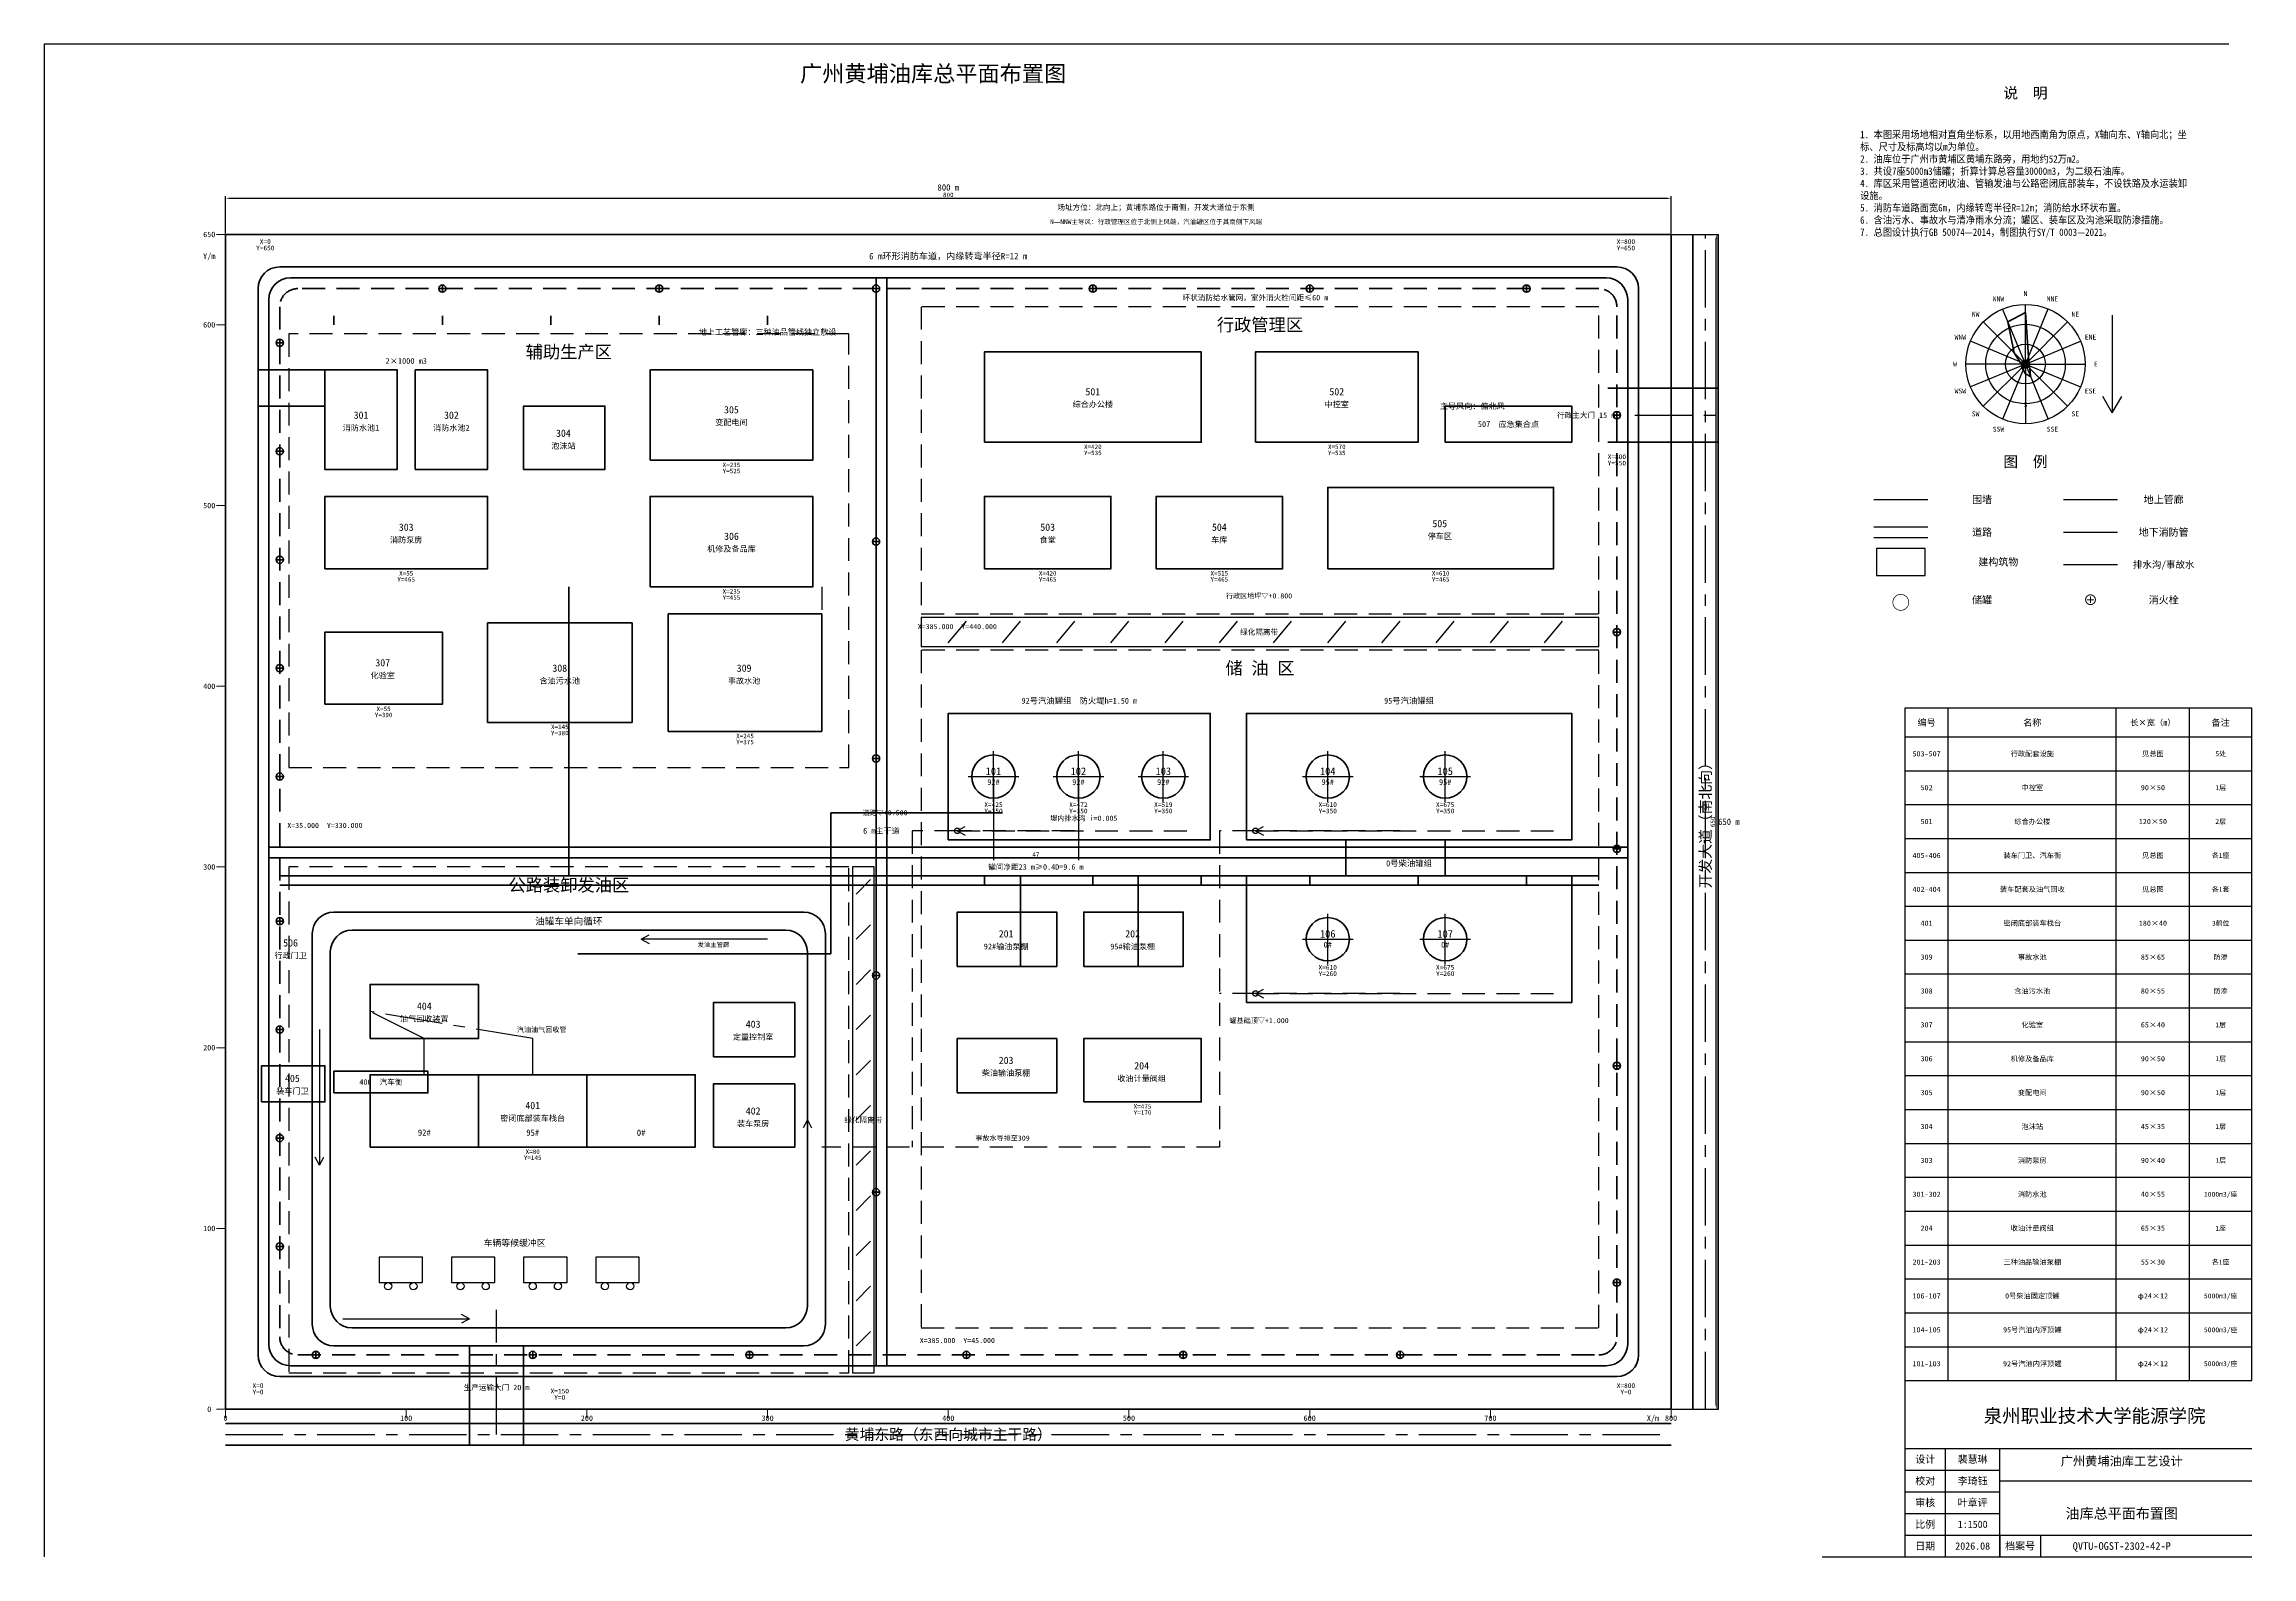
# Model space of a CAD drawing. Header units: millimetres. Extents: x -100 to 1121, y -82 to 755.
import ezdxf
from ezdxf.enums import TextEntityAlignment as Align

# ---------------------------------------------------------------- set-up
doc = ezdxf.new("R2010")
doc.units = ezdxf.units.MM
doc.linetypes.add('CENTER', pattern=[50.8, 31.75, -6.35, 6.35, -6.35])
doc.linetypes.add('DASHED', pattern=[19.05, 12.7, -6.35])
for name, color, linetype, lineweight in [('01-用地红线', 7, 'Continuous', 70), ('02-围墙', 7, 'Continuous', 50), ('03-道路', 7, 'Continuous', 35), ('04-防火堤', 7, 'Continuous', 50), ('05-储罐', 7, 'Continuous', 50), ('06-建构筑物', 7, 'Continuous', 35), ('07-工艺管廊', 7, 'Continuous', 35), ('08-消防管网', 7, 'DASHED', 35), ('09-排水沟', 7, 'DASHED', 25), ('10-文字', 7, 'Continuous', 25), ('11-尺寸', 7, 'Continuous', 25), ('12-箭头', 7, 'Continuous', 25), ('12-风向图', 7, 'Continuous', 25), ('13-中心线', 7, 'CENTER', 25), ('14-分区界线', 7, 'DASHED', 25), ('15-消防设施', 7, 'Continuous', 35), ('16-绿化', 7, 'Continuous', 25), ('17-车辆', 7, 'Continuous', 25), ('18-油气管', 7, 'CENTER', 25), ('20-坐标标注', 7, 'Continuous', 18)]:
    doc.layers.add(name, color=color, linetype=linetype, lineweight=lineweight)
doc.styles.add('QVTU-宋体', font='', dxfattribs={"width": 0.9})
doc.styles.add('QVTU-黑体', font='simhei.ttf', dxfattribs={"width": 0.95})
doc.styles.get("Standard").update_dxf_attribs({"font": ''})
doc.styles.get('QVTU-宋体').set_extended_font_data('SimSun')
doc.styles.get('Standard').set_extended_font_data('SimSun')
doc.dimstyles.new('ISO-25', dxfattribs={"dimtxt": 2.5, "dimasz": 2.5, "dimexe": 1.25, "dimexo": 0.625, "dimtad": 1, "dimtxsty": 'Standard', "dimcen": 2.5, "dimadec": 0, "dimazin": 0, "dimtfac": 1, "dimtmove": 0, "dimatfit": 3, "dimfxl": 1, "dimarcsym": 0})

# ---------------------------------------------------------------- blocks, each defined once
blk = doc.blocks.new('*D1')
at = {"layer": '11-尺寸', "color": 0, "lineweight": -2, "transparency": 16777216}
for p, q in [((0, 650.6), (0, 671.2)), ((2.5, 670), (797.5, 670)), ((800, 650.6), (800, 671.2))]:
    blk.add_line(p, q, dxfattribs=at)
at = {"layer": '11-尺寸', "color": 0, "transparency": 16777216}
for points in [[(2.5, 670.4), (2.5, 669.6), (0, 670)], [(797.5, 670.4), (797.5, 669.6), (800, 670)]]:
    blk.add_solid(points, dxfattribs=at)
at = {"layer": 'Defpoints', "color": 0, "transparency": 16777216}
for p in [(800, 670), (0, 650), (800, 650)]:
    blk.add_point(p, dxfattribs=at)
at = {"layer": '11-尺寸', "color": 0, "transparency": 16777216, "insert": (400, 671.9), "char_height": 2.5, "attachment_point": 5}
blk.add_mtext('800', dxfattribs=at)
blk = doc.blocks.new('*D2')
at = {"layer": '11-尺寸', "color": 0, "lineweight": -2, "transparency": 16777216}
for p, q in [((800.6, 650), (826.2, 650)), ((825, 2.5), (825, 647.5)), ((800.6, 0), (826.2, 0))]:
    blk.add_line(p, q, dxfattribs=at)
at = {"layer": '11-尺寸', "color": 0, "transparency": 16777216}
for points in [[(824.6, 647.5), (825.4, 647.5), (825, 650)], [(824.6, 2.5), (825.4, 2.5), (825, 0)]]:
    blk.add_solid(points, dxfattribs=at)
at = {"layer": 'Defpoints', "color": 0, "transparency": 16777216}
for p in [(800, 650), (825, 650), (800, 0)]:
    blk.add_point(p, dxfattribs=at)
at = {"layer": '11-尺寸', "color": 0, "transparency": 16777216, "insert": (823.1, 325), "char_height": 2.5, "attachment_point": 5, "rotation": 90}
blk.add_mtext('650', dxfattribs=at)
blk = doc.blocks.new('*D3')
at = {"layer": '11-尺寸', "color": 0, "lineweight": -2, "transparency": 16777216}
for p, q in [((425, 349.4), (425, 303.8)), ((472, 349.4), (472, 303.8)), ((427.5, 305), (469.5, 305))]:
    blk.add_line(p, q, dxfattribs=at)
at = {"layer": '11-尺寸', "color": 0, "transparency": 16777216}
for points in [[(427.5, 305.4), (427.5, 304.6), (425, 305)], [(469.5, 305.4), (469.5, 304.6), (472, 305)]]:
    blk.add_solid(points, dxfattribs=at)
at = {"layer": 'Defpoints', "color": 0, "transparency": 16777216}
for p in [(425, 350), (472, 350), (472, 305)]:
    blk.add_point(p, dxfattribs=at)
at = {"layer": '11-尺寸', "color": 0, "transparency": 16777216, "insert": (448.5, 306.9), "char_height": 2.5, "attachment_point": 5}
blk.add_mtext('47', dxfattribs=at)

msp = doc.modelspace()

# ---------------------------------------------------------------- linework, layer by layer
at = {"layer": '01-用地红线'}
msp.add_lwpolyline([(0, 0), (800, 0), (800, 650), (0, 650)], close=True, dxfattribs=at)
at = {"layer": '02-围墙'}
for p, q in [((800, 650), (0, 650)), ((0, 650), (0, 565)), ((800, 0), (800, 650)), ((0, 550), (0, 495)), ((0, 475), (0, 0)), ((0, 0), (800, 0))]:
    msp.add_line(p, q, dxfattribs=at)
at = {"layer": '03-道路'}
for p, q in [((812, 0), (812, 650)), ((826, 0), (826, 650)), ((360, 24), (360, 626)), ((366, 24), (366, 626)), ((765, 565), (826, 565)), ((765, 535), (826, 535)), ((24, 311), (776, 311)), ((24, 305), (776, 305)), ((135, -20), (135, 35)), ((165, -20), (165, 35)), ((0, -8), (800, -8)), ((0, -20), (800, -20))]:
    msp.add_line(p, q, dxfattribs=at)
for points in [[(18, 30, 0.41421356), (30, 18), (770, 18, 0.41421356), (782, 30), (782, 620, 0.41421356), (770, 632), (30, 632, 0.41421356), (18, 620)], [(24, 36, 0.41421356), (36, 24), (764, 24, 0.41421356), (776, 36), (776, 614, 0.41421356), (764, 626), (36, 626, 0.41421356), (24, 614)], [(48, 47, 0.41421356), (60, 35), (320, 35, 0.41421356), (332, 47), (332, 263, 0.41421356), (320, 275), (60, 275, 0.41421356), (48, 263)], [(58, 57, 0.41421356), (70, 45), (310, 45, 0.41421356), (322, 57), (322, 253, 0.41421356), (310, 265), (70, 265, 0.41421356), (58, 253)]]:
    msp.add_lwpolyline(points, format="xyb", close=True, dxfattribs=at)
at = {"layer": '04-防火堤'}
for points in [[(400, 315), (545, 315), (545, 385), (400, 385)], [(565, 315), (745, 315), (745, 385), (565, 385)], [(565, 225), (745, 225), (745, 295), (565, 295)]]:
    msp.add_lwpolyline(points, close=True, dxfattribs=at)
at = {"layer": '05-储罐'}
for centre in [(425, 350), (472, 350), (519, 350), (610, 350), (675, 350), (610, 260), (675, 260)]:
    msp.add_circle(centre, 12, dxfattribs=at)
at = {"layer": '06-建构筑物'}
for p, q in [((140, 145), (140, 185)), ((200, 145), (200, 185))]:
    msp.add_line(p, q, dxfattribs=at)
for points in [[(18, 555), (55, 555), (55, 575), (18, 575)], [(55, 520), (95, 520), (95, 575), (55, 575)], [(105, 520), (145, 520), (145, 575), (105, 575)], [(235, 525), (325, 525), (325, 575), (235, 575)], [(420, 535), (540, 535), (540, 585), (420, 585)], [(570, 535), (660, 535), (660, 585), (570, 585)], [(165, 520), (210, 520), (210, 555), (165, 555)], [(675, 535), (745, 535), (745, 555), (675, 555)], [(55, 465), (145, 465), (145, 505), (55, 505)], [(235, 455), (325, 455), (325, 505), (235, 505)], [(420, 465), (490, 465), (490, 505), (420, 505)], [(515, 465), (585, 465), (585, 505), (515, 505)], [(610, 465), (735, 465), (735, 510), (610, 510)], [(245, 375), (330, 375), (330, 440), (245, 440)], [(55, 390), (120, 390), (120, 430), (55, 430)], [(145, 380), (225, 380), (225, 435), (145, 435)], [(405, 245), (460, 245), (460, 275), (405, 275)], [(475, 245), (530, 245), (530, 275), (475, 275)], [(80, 205), (140, 205), (140, 235), (80, 235)], [(270, 195), (315, 195), (315, 225), (270, 225)], [(405, 175), (460, 175), (460, 205), (405, 205)], [(475, 170), (540, 170), (540, 205), (475, 205)], [(20, 170), (55, 170), (55, 190), (20, 190)], [(60, 175), (112, 175), (112, 187), (60, 187)], [(80, 145), (260, 145), (260, 185), (80, 185)], [(270, 145), (315, 145), (315, 180), (270, 180)]]:
    msp.add_lwpolyline(points, close=True, dxfattribs=at)
at = {"layer": '07-工艺管廊'}
for p, q in [((60, 600), (60, 605)), ((120, 600), (120, 605)), ((180, 600), (180, 605)), ((240, 600), (240, 605)), ((300, 600), (300, 605)), ((190, 295), (190, 455)), ((335, 252), (335, 330)), ((335, 330), (430, 330)), ((620, 295), (620, 315)), ((675, 295), (675, 315)), ((30, 295), (760, 295)), ((420, 290), (420, 295)), ((440, 295), (440, 245)), ((480, 290), (480, 295)), ((505, 295), (505, 245)), ((540, 290), (540, 295)), ((600, 290), (600, 295)), ((660, 290), (660, 295)), ((720, 290), (720, 295)), ((30, 290), (760, 290)), ((195, 252), (335, 252))]:
    msp.add_line(p, q, dxfattribs=at)
at = {"layer": '08-消防管网'}
for p, q in [((360, 40), (360, 610)), ((40, 305), (760, 305))]:
    msp.add_line(p, q, dxfattribs=at)
msp.add_lwpolyline([(30, 40, 0.41421356), (40, 30), (760, 30, 0.41421356), (770, 40), (770, 610, 0.41421356), (760, 620), (40, 620, 0.41421356), (30, 610)], format="xyb", close=True, dxfattribs=at)
at = {"layer": '09-排水沟'}
for p, q in [((330, 455), (330, 405)), ((405, 320), (380, 320)), ((380, 320), (380, 145)), ((405, 320), (409.408, 322.36)), ((405, 320), (535, 320)), ((470, 320), (405, 320)), ((405, 320), (409.408, 317.64)), ((570, 320), (550, 320)), ((550, 320), (550, 145)), ((570, 320), (574.408, 322.36)), ((570, 320), (735, 320)), ((650, 320), (570, 320)), ((570, 320), (574.408, 317.64)), ((570, 230), (574.408, 232.36)), ((570, 230), (550, 230)), ((570, 230), (735, 230)), ((650, 230), (570, 230)), ((570, 230), (574.408, 227.64)), ((550, 145), (330, 145))]:
    msp.add_line(p, q, dxfattribs=at)
for centre in [(405, 320), (570, 320), (570, 230)]:
    msp.add_circle(centre, 1.5, dxfattribs=at)
at = {"layer": '10-文字'}
for p, q in [((-100.372, 755.276), (-100.372, -81.724)), ((1108.628, 755.276), (-100.372, 755.276)), ((912.128, 503.276), (942.128, 503.276)), ((1017.128, 503.276), (1047.128, 503.276)), ((912.128, 488.276), (942.128, 488.276)), ((912.128, 482.276), (942.128, 482.276)), ((1017.128, 485.276), (1047.128, 485.276)), ((1017.128, 467.276), (1047.128, 467.276)), ((929.416, 387.776), (929.416, 15.776)), ((1121.416, 387.776), (929.416, 387.776)), ((953.416, 15.776), (953.416, 387.776)), ((1046.416, 15.776), (1046.416, 387.776)), ((1086.916, 15.776), (1086.916, 387.776)), ((1121.416, 15.776), (1121.416, 387.776)), ((929.416, 353.276), (1121.416, 353.276)), ((929.416, 334.526), (1121.416, 334.526)), ((929.416, 315.776), (1121.416, 315.776)), ((929.416, 297.026), (1121.416, 297.026)), ((929.416, 278.276), (1121.416, 278.276)), ((929.416, 259.526), (1121.416, 259.526)), ((929.416, 240.776), (1121.416, 240.776)), ((929.416, 222.026), (1121.416, 222.026)), ((929.416, 203.276), (1121.416, 203.276)), ((929.416, 184.526), (1121.416, 184.526)), ((929.416, 165.776), (1121.416, 165.776)), ((929.416, 147.026), (1121.416, 147.026)), ((929.416, 128.276), (1121.416, 128.276)), ((929.416, 109.526), (1121.416, 109.526)), ((929.416, 90.776), (1121.416, 90.776)), ((929.416, 72.026), (1121.416, 72.026)), ((929.416, 53.276), (1121.416, 53.276)), ((929.416, 34.526), (1121.416, 34.526)), ((929.416, 15.776), (929.416, -81.724)), ((929.416, 15.776), (1121.416, 15.776)), ((929.416, -21.724), (1121.416, -21.724)), ((951.916, -81.724), (951.916, -21.724)), ((981.916, -81.724), (981.916, -21.724)), ((929.416, -33.724), (981.916, -33.724)), ((929.416, -45.724), (981.916, -45.724)), ((981.916, -39.724), (1121.416, -39.724)), ((929.416, -57.724), (981.916, -57.724)), ((929.416, -69.724), (1121.416, -69.724)), ((929.416, -81.724), (1121.416, -81.724))]:
    msp.add_line(p, q, dxfattribs=at)
at = {"layer": '10-文字', "lineweight": 25}
msp.add_line((929.416, 372.026), (1121.416, 372.026), dxfattribs=at)
at = {"layer": '10-文字'}
msp.add_lwpolyline([(913.628, 461.276), (940.628, 461.276), (940.628, 476.276), (913.628, 476.276)], close=True, dxfattribs=at)
at = {"layer": '12-箭头'}
for p, q in [((230, 260), (234.408, 262.36)), ((300, 260), (230, 260)), ((230, 260), (234.408, 257.64)), ((52, 210), (52, 135)), ((322, 160), (319.64, 155.592)), ((322, 90), (322, 160)), ((322, 160), (324.36, 155.592)), ((52, 135), (49.64, 139.408)), ((52, 135), (54.36, 139.408)), ((65, 50), (135, 50)), ((135, 50), (130.592, 52.36)), ((135, 50), (130.592, 47.64))]:
    msp.add_line(p, q, dxfattribs=at)
at = {"layer": '12-风向图'}
for p, q in [((996.128, 578.276), (996.128, 611.276)), ((996.128, 578.276), (972.794, 601.61)), ((996.128, 578.276), (983.5, 608.764)), ((996.128, 578.276), (1008.757, 608.764)), ((996.128, 578.276), (1019.463, 601.61)), ((1044.128, 605.276), (1044.128, 551.276)), ((996.128, 578.276), (965.64, 590.904)), ((996.128, 578.276), (1026.617, 590.904)), ((996.128, 578.276), (963.128, 578.276)), ((996.128, 578.276), (965.64, 565.647)), ((996.128, 578.276), (972.794, 554.941)), ((996.128, 578.276), (983.5, 547.788)), ((996.128, 578.276), (996.128, 545.276)), ((996.128, 578.276), (1008.757, 547.788)), ((996.128, 578.276), (1019.463, 554.941)), ((996.128, 578.276), (1026.617, 565.647)), ((996.128, 578.276), (1029.128, 578.276)), ((1044.128, 551.276), (1038.878, 560.276)), ((1044.128, 551.276), (1049.378, 560.276)), ((981.916, -69.724), (981.916, -81.724)), ((1004.416, -69.724), (1004.416, -81.724)), ((883.628, -81.724), (1121.416, -81.724))]:
    msp.add_line(p, q, dxfattribs=at)
at = {"layer": '12-风向图', "lineweight": 50}
for p, q in [((986.447, 601.65), (996.128, 606.876)), ((989.906, 584.498), (986.447, 601.65)), ((996.128, 606.876), (997.812, 582.341)), ((993.08, 579.539), (989.906, 584.498)), ((993.928, 578.276), (993.08, 579.539)), ((994.096, 577.434), (993.928, 578.276)), ((994.184, 576.331), (994.096, 577.434)), ((994.866, 575.227), (994.184, 576.331)), ((996.128, 572.776), (994.866, 575.227)), ((997.812, 582.341), (998.073, 580.22)), ((998.073, 580.22), (998.161, 579.118)), ((998.161, 579.118), (998.328, 578.276)), ((998.328, 578.276), (998.161, 577.434)), ((998.161, 577.434), (998.462, 575.942)), ((998.462, 575.942), (998.949, 571.467)), ((998.949, 571.467), (996.128, 572.776))]:
    msp.add_line(p, q, dxfattribs=at)
at = {"layer": '12-风向图'}
for radius in [33, 22, 11, 2.25]:
    msp.add_circle((996.128, 578.276), radius, dxfattribs=at)
at = {"layer": '13-中心线'}
for p, q in [((819, 0), (819, 650)), ((780, 550), (826, 550)), ((425, 336), (425, 364)), ((472, 336), (472, 364)), ((519, 336), (519, 364)), ((610, 336), (610, 364)), ((675, 336), (675, 364)), ((411, 350), (439, 350)), ((458, 350), (486, 350)), ((505, 350), (533, 350)), ((596, 350), (624, 350)), ((661, 350), (689, 350)), ((610, 246), (610, 274)), ((675, 246), (675, 274)), ((596, 260), (624, 260)), ((661, 260), (689, 260)), ((150, -14), (150, 55)), ((0, -14), (800, -14))]:
    msp.add_line(p, q, dxfattribs=at)
at = {"layer": '14-分区界线'}
for points in [[(385, 440), (760, 440), (760, 610), (385, 610)], [(35, 355), (345, 355), (345, 595), (35, 595)], [(385, 45), (760, 45), (760, 420), (385, 420)], [(35, 20), (345, 20), (345, 300), (35, 300)]]:
    msp.add_lwpolyline(points, close=True, dxfattribs=at)
at = {"layer": '15-消防设施'}
for p, q in [((118, 620), (122, 620)), ((120, 618), (120, 622)), ((238, 620), (242, 620)), ((240, 618), (240, 622)), ((358, 620), (362, 620)), ((360, 618), (360, 622)), ((478, 620), (482, 620)), ((480, 618), (480, 622)), ((598, 620), (602, 620)), ((600, 618), (600, 622)), ((718, 620), (722, 620)), ((720, 618), (720, 622)), ((28, 590), (32, 590)), ((30, 588), (30, 592)), ((768, 550), (772, 550)), ((770, 548), (770, 552)), ((28, 530), (32, 530)), ((30, 528), (30, 532)), ((358, 480), (362, 480)), ((360, 478), (360, 482)), ((28, 470), (32, 470)), ((30, 468), (30, 472)), ((768, 430), (772, 430)), ((770, 428), (770, 432)), ((28, 410), (32, 410)), ((30, 408), (30, 412)), ((358, 360), (362, 360)), ((360, 358), (360, 362)), ((28, 350), (32, 350)), ((30, 348), (30, 352)), ((768, 310), (772, 310)), ((770, 308), (770, 312)), ((28, 270), (32, 270)), ((30, 268), (30, 272)), ((358, 240), (362, 240)), ((360, 238), (360, 242)), ((28, 210), (32, 210)), ((30, 208), (30, 212)), ((768, 190), (772, 190)), ((770, 188), (770, 192)), ((28, 150), (32, 150)), ((30, 148), (30, 152)), ((358, 120), (362, 120)), ((360, 118), (360, 122)), ((28, 90), (32, 90)), ((30, 88), (30, 92)), ((768, 70), (772, 70)), ((770, 68), (770, 72)), ((48, 30), (52, 30)), ((50, 28), (50, 32)), ((168, 30), (172, 30)), ((170, 28), (170, 32)), ((288, 30), (292, 30)), ((290, 28), (290, 32)), ((408, 30), (412, 30)), ((410, 28), (410, 32)), ((528, 30), (532, 30)), ((530, 28), (530, 32)), ((648, 30), (652, 30)), ((650, 28), (650, 32))]:
    msp.add_line(p, q, dxfattribs=at)
for centre in [(120, 620), (240, 620), (360, 620), (480, 620), (600, 620), (720, 620), (30, 590), (770, 550), (30, 530), (360, 480), (30, 470), (770, 430), (30, 410), (360, 360), (30, 350), (770, 310), (30, 270), (360, 240), (30, 210), (770, 190), (30, 150), (360, 120), (30, 90), (770, 70), (50, 30), (170, 30), (290, 30), (410, 30), (530, 30), (650, 30)]:
    msp.add_circle(centre, 2, dxfattribs=at)
at = {"layer": '16-绿化'}
for p, q in [((400, 424), (410, 436)), ((430, 424), (440, 436)), ((460, 424), (470, 436)), ((490, 424), (500, 436)), ((520, 424), (530, 436)), ((550, 424), (560, 436)), ((580, 424), (590, 436)), ((610, 424), (620, 436)), ((640, 424), (650, 436)), ((670, 424), (680, 436)), ((700, 424), (710, 436)), ((730, 424), (740, 436)), ((349, 285), (357, 293)), ((349, 260), (357, 268)), ((349, 235), (357, 243)), ((349, 210), (357, 218)), ((349, 185), (357, 193)), ((349, 160), (357, 168)), ((349, 135), (357, 143)), ((349, 110), (357, 118)), ((349, 85), (357, 93)), ((349, 60), (357, 68)), ((349, 35), (357, 43))]:
    msp.add_line(p, q, dxfattribs=at)
for points in [[(385, 422), (760, 422), (760, 438), (385, 438)], [(347, 20), (359, 20), (359, 300), (347, 300)]]:
    msp.add_lwpolyline(points, close=True, dxfattribs=at)
at = {"layer": '17-车辆'}
for points in [[(85, 70), (109, 70), (109, 84), (85, 84)], [(125, 70), (149, 70), (149, 84), (125, 84)], [(165, 70), (189, 70), (189, 84), (165, 84)], [(205, 70), (229, 70), (229, 84), (205, 84)]]:
    msp.add_lwpolyline(points, close=True, dxfattribs=at)
for centre in [(90, 68), (104, 68), (130, 68), (144, 68), (170, 68), (184, 68), (210, 68), (224, 68)]:
    msp.add_circle(centre, 2, dxfattribs=at)
at = {"layer": '18-油气管'}
for p, q in [((110, 205), (80, 220)), ((170, 205), (80, 220)), ((110, 185), (110, 205)), ((170, 185), (170, 205))]:
    msp.add_line(p, q, dxfattribs=at)
at = {"layer": '20-坐标标注'}
for p, q in [((0, 650), (-5, 650)), ((0, 600), (-5, 600)), ((0, 500), (-5, 500)), ((0, 400), (-5, 400)), ((0, 300), (-5, 300)), ((0, 200), (-5, 200)), ((0, 100), (-5, 100)), ((0, 0), (-5, 0)), ((0, 0), (0, -5)), ((100, 0), (100, -5)), ((200, 0), (200, -5)), ((300, 0), (300, -5)), ((400, 0), (400, -5)), ((500, 0), (500, -5)), ((600, 0), (600, -5)), ((700, 0), (700, -5)), ((800, 0), (800, -5))]:
    msp.add_line(p, q, dxfattribs=at)

# ---------------------------------------------------------------- texts
at = {"layer": '10-文字', "color": 7, "style": 'QVTU-黑体'}
msp.add_text('广州黄埔油库总平面布置图', height=9, dxfattribs=at).set_placement((391.628, 739), align=Align.MIDDLE_CENTER)
at = {"layer": '10-文字'}
for s, height, style, p in [('说  明', 6, 'QVTU-黑体', (996.128, 728.276)), ('800 m', 3.5, 'QVTU-宋体', (400, 676)), ('场址方位：北向上；黄埔东路位于南侧，开发大道位于东侧', 3, 'QVTU-宋体', (515, 665)), ('N—NNW主导风：行政管理区位于北侧上风端，汽油罐区位于其南侧下风端', 2.6, 'QVTU-宋体', (515, 657)), ('6 m环形消防车道，内缘转弯半径R=12 m', 3.6, 'QVTU-宋体', (400, 638)), ('环状消防给水管网，室外消火栓间距≤60 m', 3, 'QVTU-宋体', (570, 615)), ('行政管理区', 7, 'QVTU-黑体', (572.5, 600)), ('辅助生产区', 7, 'QVTU-黑体', (190, 585)), ('地上工艺管廊：三种油品管线独立敷设', 3.2, 'QVTU-宋体', (300, 596)), ('2×1000 m3', 3.2, 'QVTU-宋体', (100, 580)), ('501', 4, 'QVTU-宋体', (480, 563)), ('502', 4, 'QVTU-宋体', (615, 563)), ('301', 4, 'QVTU-宋体', (75, 550)), ('302', 4, 'QVTU-宋体', (125, 550)), ('305', 4, 'QVTU-宋体', (280, 553)), ('综合办公楼', 3.2, 'QVTU-宋体', (480, 556)), ('中控室', 3.2, 'QVTU-宋体', (615, 556)), ('主导风向：偏北风', 3.2, 'QVTU-宋体', (690, 555)), ('行政主大门 15 m', 3, 'QVTU-宋体', (753, 550)), ('消防水池1', 3.2, 'QVTU-宋体', (75, 543)), ('消防水池2', 3.2, 'QVTU-宋体', (125, 543)), ('304', 4, 'QVTU-宋体', (187, 540)), ('变配电间', 3.2, 'QVTU-宋体', (280, 546)), ('507  应急集合点', 3.2, 'QVTU-宋体', (710, 545)), ('泡沫站', 3.2, 'QVTU-宋体', (187, 533)), ('图  例', 6, 'QVTU-黑体', (996.128, 524.276)), ('围墙', 4.05, 'QVTU-宋体', (972.128, 503.276)), ('地上管廊', 4.05, 'QVTU-宋体', (1072.628, 503.276)), ('303', 4, 'QVTU-宋体', (100, 488)), ('503', 4, 'QVTU-宋体', (455, 488)), ('504', 4, 'QVTU-宋体', (550, 488)), ('505', 4, 'QVTU-宋体', (672, 490)), ('消防泵房', 3.2, 'QVTU-宋体', (100, 481)), ('机修及备品库', 3.2, 'QVTU-宋体', (280, 476)), ('306', 4, 'QVTU-宋体', (280, 483)), ('食堂', 3.2, 'QVTU-宋体', (455, 481)), ('车库', 3.2, 'QVTU-宋体', (550, 481)), ('停车区', 3.2, 'QVTU-黑体', (672, 483)), ('道路', 4.05, 'QVTU-宋体', (972.128, 485.276)), ('地下消防管', 4.05, 'QVTU-宋体', (1072.628, 485.276)), ('建构筑物', 4.05, 'QVTU-宋体', (981.128, 468.776)), ('排水沟/事故水', 3.75, 'QVTU-宋体', (1072.628, 467.276)), ('行政区地坪▽+0.800', 2.8, 'QVTU-宋体', (572, 450)), ('○', 7.5, 'QVTU-宋体', (927.128, 446.276)), ('储罐', 4.05, 'QVTU-宋体', (972.128, 447.776)), ('⊕', 6, 'QVTU-宋体', (1032.128, 447.776)), ('消火栓', 4.05, 'QVTU-宋体', (1072.628, 447.776)), ('X=385.000  Y=440.000', 2.8, 'QVTU-宋体', (405, 433)), ('绿化隔离带', 3, 'QVTU-宋体', (572, 430)), ('化验室', 3.2, 'QVTU-宋体', (87, 406)), ('307', 4, 'QVTU-宋体', (87, 413)), ('含油污水池', 3.2, 'QVTU-宋体', (185, 403)), ('308', 4, 'QVTU-宋体', (185, 410)), ('事故水池', 3.2, 'QVTU-宋体', (287, 403)), ('309', 4, 'QVTU-宋体', (287, 410)), ('储 油 区', 7, 'QVTU-黑体', (572.5, 410)), ('92号汽油罐组  防火堤h=1.50 m', 3.3, 'QVTU-宋体', (472.5, 392)), ('95号汽油罐组', 3.3, 'QVTU-宋体', (655, 392)), ('编号', 3.6, 'QVTU-黑体', (941.416, 379.901)), ('名称', 3.6, 'QVTU-黑体', (999.916, 379.901)), ('长×宽（m）', 3.3, 'QVTU-黑体', (1066.666, 379.901)), ('备注', 3.6, 'QVTU-黑体', (1104.166, 379.901)), ('101', 4.2, 'QVTU-宋体', (425, 353)), ('102', 4.2, 'QVTU-宋体', (472, 353)), ('103', 4.2, 'QVTU-宋体', (519, 353)), ('104', 4.2, 'QVTU-宋体', (610, 353)), ('105', 4.2, 'QVTU-宋体', (675, 353)), ('503-507', 2.85, 'QVTU-宋体', (941.416, 362.651)), ('行政配套设施', 2.85, 'QVTU-宋体', (999.916, 362.651)), ('见总图', 2.85, 'QVTU-宋体', (1066.666, 362.651)), ('5处', 2.7, 'QVTU-宋体', (1104.166, 362.651)), ('92#', 3.2, 'QVTU-宋体', (425, 347)), ('92#', 3.2, 'QVTU-宋体', (472, 347)), ('92#', 3.2, 'QVTU-宋体', (519, 347)), ('95#', 3.2, 'QVTU-宋体', (610, 347)), ('95#', 3.2, 'QVTU-宋体', (675, 347)), ('502', 2.85, 'QVTU-宋体', (941.416, 343.901)), ('中控室', 2.85, 'QVTU-宋体', (999.916, 343.901)), ('90×50', 2.85, 'QVTU-宋体', (1066.666, 343.901)), ('1层', 2.7, 'QVTU-宋体', (1104.166, 343.901)), ('道路▽+0.500', 2.8, 'QVTU-宋体', (365, 330)), ('X=35.000  Y=330.000', 2.8, 'QVTU-宋体', (55, 323)), ('6 m主干道', 3.2, 'QVTU-宋体', (363, 320)), ('堤内排水沟 i=0.005', 2.8, 'QVTU-宋体', (475, 327)), ('650 m', 3.5, 'QVTU-宋体', (832, 325)), ('501', 2.85, 'QVTU-宋体', (941.416, 325.151)), ('综合办公楼', 2.85, 'QVTU-宋体', (999.916, 325.151)), ('120×50', 2.85, 'QVTU-宋体', (1066.666, 325.151)), ('2层', 2.7, 'QVTU-宋体', (1104.166, 325.151)), ('405-406', 2.85, 'QVTU-宋体', (941.416, 306.401)), ('装车门卫、汽车衡', 2.85, 'QVTU-宋体', (999.916, 306.401)), ('见总图', 2.85, 'QVTU-宋体', (1066.666, 306.401)), ('各1座', 2.7, 'QVTU-宋体', (1104.166, 306.401)), ('公路装卸发油区', 7, 'QVTU-黑体', (190, 290)), ('罐间净距23 m≥0.4D=9.6 m', 3, 'QVTU-宋体', (448.5, 300)), ('0号柴油罐组', 3.3, 'QVTU-宋体', (655, 302)), ('402-404', 2.85, 'QVTU-宋体', (941.416, 287.651)), ('装车配套及油气回收', 2.85, 'QVTU-宋体', (999.916, 287.651)), ('见总图', 2.85, 'QVTU-宋体', (1066.666, 287.651)), ('各1套', 2.7, 'QVTU-宋体', (1104.166, 287.651)), ('油罐车单向循环', 3.8, 'QVTU-宋体', (190, 270)), ('401', 2.85, 'QVTU-宋体', (941.416, 268.901)), ('密闭底部装车栈台', 2.85, 'QVTU-宋体', (999.916, 268.901)), ('180×40', 2.85, 'QVTU-宋体', (1066.666, 268.901)), ('3鹤位', 2.7, 'QVTU-宋体', (1104.166, 268.901)), ('506', 4, 'QVTU-宋体', (36, 258)), ('发油主管廊', 2.5, 'QVTU-宋体', (270, 257)), ('92#输油泵棚', 3.2, 'QVTU-宋体', (432, 256)), ('201', 4, 'QVTU-宋体', (432, 263)), ('95#输油泵棚', 3.2, 'QVTU-宋体', (502, 256)), ('202', 4, 'QVTU-宋体', (502, 263)), ('106', 4.2, 'QVTU-宋体', (610, 263)), ('0#', 3.2, 'QVTU-宋体', (610, 257)), ('107', 4.2, 'QVTU-宋体', (675, 263)), ('0#', 3.2, 'QVTU-宋体', (675, 257)), ('行政门卫', 3.2, 'QVTU-宋体', (36, 251)), ('309', 2.85, 'QVTU-宋体', (941.416, 250.151)), ('事故水池', 2.85, 'QVTU-宋体', (999.916, 250.151)), ('85×65', 2.85, 'QVTU-宋体', (1066.666, 250.151)), ('防渗', 2.7, 'QVTU-宋体', (1104.166, 250.151)), ('308', 2.85, 'QVTU-宋体', (941.416, 231.401)), ('含油污水池', 2.85, 'QVTU-宋体', (999.916, 231.401)), ('80×55', 2.85, 'QVTU-宋体', (1066.666, 231.401)), ('防渗', 2.7, 'QVTU-宋体', (1104.166, 231.401)), ('404', 4, 'QVTU-宋体', (110, 223)), ('油气回收装置', 3.2, 'QVTU-宋体', (110, 216)), ('汽油油气回收管', 2.8, 'QVTU-宋体', (175, 210)), ('定量控制室', 3.2, 'QVTU-宋体', (292, 206)), ('403', 4, 'QVTU-宋体', (292, 213)), ('罐基础顶▽+1.000', 2.8, 'QVTU-宋体', (572, 215)), ('307', 2.85, 'QVTU-宋体', (941.416, 212.651)), ('化验室', 2.85, 'QVTU-宋体', (999.916, 212.651)), ('65×40', 2.85, 'QVTU-宋体', (1066.666, 212.651)), ('1层', 2.7, 'QVTU-宋体', (1104.166, 212.651)), ('机修及备品库', 2.85, 'QVTU-宋体', (999.916, 193.901)), ('405', 4, 'QVTU-宋体', (37, 183)), ('柴油输油泵棚', 3.2, 'QVTU-宋体', (432, 186)), ('203', 4, 'QVTU-宋体', (432, 193)), ('收油计量阀组', 3.2, 'QVTU-宋体', (507, 183)), ('204', 4, 'QVTU-宋体', (507, 190)), ('306', 2.85, 'QVTU-宋体', (941.416, 193.901)), ('90×50', 2.85, 'QVTU-宋体', (1066.666, 193.901)), ('1层', 2.7, 'QVTU-宋体', (1104.166, 193.901)), ('装车门卫', 3.2, 'QVTU-宋体', (37, 176)), ('406  汽车衡', 3, 'QVTU-宋体', (86, 181)), ('305', 2.85, 'QVTU-宋体', (941.416, 175.151)), ('变配电间', 2.85, 'QVTU-宋体', (999.916, 175.151)), ('90×50', 2.85, 'QVTU-宋体', (1066.666, 175.151)), ('1层', 2.7, 'QVTU-宋体', (1104.166, 175.151)), ('密闭底部装车栈台', 3.2, 'QVTU-宋体', (170, 161)), ('401', 4, 'QVTU-宋体', (170, 168)), ('装车泵房', 3.2, 'QVTU-宋体', (292, 158)), ('402', 4, 'QVTU-宋体', (292, 165)), ('绿化隔离带', 3, 'QVTU-宋体', (353, 160)), ('92#', 3.5, 'QVTU-宋体', (110, 153)), ('95#', 3.5, 'QVTU-宋体', (170, 153)), ('0#', 3.5, 'QVTU-宋体', (230, 153)), ('事故水导排至309', 2.8, 'QVTU-宋体', (430, 150)), ('304', 2.85, 'QVTU-宋体', (941.416, 156.401)), ('泡沫站', 2.85, 'QVTU-宋体', (999.916, 156.401)), ('45×35', 2.85, 'QVTU-宋体', (1066.666, 156.401)), ('1层', 2.7, 'QVTU-宋体', (1104.166, 156.401)), ('303', 2.85, 'QVTU-宋体', (941.416, 137.651)), ('消防泵房', 2.85, 'QVTU-宋体', (999.916, 137.651)), ('90×40', 2.85, 'QVTU-宋体', (1066.666, 137.651)), ('1层', 2.7, 'QVTU-宋体', (1104.166, 137.651)), ('301-302', 2.85, 'QVTU-宋体', (941.416, 118.901)), ('消防水池', 2.85, 'QVTU-宋体', (999.916, 118.901)), ('40×55', 2.85, 'QVTU-宋体', (1066.666, 118.901)), ('1000m3/座', 2.7, 'QVTU-宋体', (1104.166, 118.901)), ('204', 2.85, 'QVTU-宋体', (941.416, 100.151)), ('收油计量阀组', 2.85, 'QVTU-宋体', (999.916, 100.151)), ('65×35', 2.85, 'QVTU-宋体', (1066.666, 100.151)), ('1座', 2.7, 'QVTU-宋体', (1104.166, 100.151)), ('车辆等候缓冲区', 3.5, 'QVTU-黑体', (160, 92)), ('201-203', 2.85, 'QVTU-宋体', (941.416, 81.401)), ('三种油品输油泵棚', 2.85, 'QVTU-宋体', (999.916, 81.401)), ('55×30', 2.85, 'QVTU-宋体', (1066.666, 81.401)), ('各1座', 2.7, 'QVTU-宋体', (1104.166, 81.401)), ('106-107', 2.85, 'QVTU-宋体', (941.416, 62.651)), ('0号柴油固定顶罐', 2.85, 'QVTU-宋体', (999.916, 62.651)), ('φ24×12', 2.85, 'QVTU-宋体', (1066.666, 62.651)), ('5000m3/座', 2.7, 'QVTU-宋体', (1104.166, 62.651)), ('X=385.000  Y=45.000', 2.8, 'QVTU-宋体', (405, 38)), ('104-105', 2.85, 'QVTU-宋体', (941.416, 43.901)), ('95号汽油内浮顶罐', 2.85, 'QVTU-宋体', (999.916, 43.901)), ('φ24×12', 2.85, 'QVTU-宋体', (1066.666, 43.901)), ('5000m3/座', 2.7, 'QVTU-宋体', (1104.166, 43.901)), ('101-103', 2.85, 'QVTU-宋体', (941.416, 25.151)), ('92号汽油内浮顶罐', 2.85, 'QVTU-宋体', (999.916, 25.151)), ('φ24×12', 2.85, 'QVTU-宋体', (1066.666, 25.151)), ('5000m3/座', 2.7, 'QVTU-宋体', (1104.166, 25.151)), ('生产运输大门 20 m', 3, 'QVTU-宋体', (150, 12)), ('泉州职业技术大学能源学院', 7.5, 'QVTU-黑体', (1034.416, -3.724)), ('黄埔东路（东西向城市主干路）', 6, 'QVTU-宋体', (400, -14)), ('设计', 4.05, 'QVTU-宋体', (940.666, -27.724)), ('裴慧琳', 4.05, 'QVTU-宋体', (966.916, -27.724)), ('广州黄埔油库工艺设计', 4.95, 'QVTU-宋体', (1049.416, -28.726)), ('校对', 4.05, 'QVTU-宋体', (940.666, -39.724)), ('李琦钰', 4.05, 'QVTU-宋体', (966.916, -39.724)), ('审核', 4.05, 'QVTU-宋体', (940.666, -51.724)), ('叶章评', 4.05, 'QVTU-宋体', (966.916, -51.724)), ('油库总平面布置图', 5.7, 'QVTU-黑体', (1049.416, -57.724)), ('比例', 4.05, 'QVTU-宋体', (940.666, -63.724)), ('日期', 4.05, 'QVTU-宋体', (940.666, -75.724)), ('1:1500', 4.05, 'QVTU-宋体', (966.916, -63.724)), ('档案号', 4.05, 'QVTU-宋体', (993.166, -75.724)), ('2026.08', 4.05, 'QVTU-宋体', (966.916, -75.724)), ('QVTU-OGST-2302-42-P', 4.2, 'QVTU-宋体', (1049.416, -75.724))]:
    msp.add_text(s, height=height, dxfattribs=dict(at, style=style)).set_placement(p, align=Align.MIDDLE_CENTER)
at = {"layer": '10-文字', "style": 'QVTU-宋体'}
msp.add_text('开发大道（南北向）', height=6, rotation=90, dxfattribs=at).set_placement((819, 325), align=Align.MIDDLE_CENTER)
at = {"layer": '10-文字', "insert": (904.628, 707.276), "char_height": 4.05, "width": 183, "attachment_point": 1, "style": 'QVTU-宋体'}
msp.add_mtext('1. 本图采用场地相对直角坐标系，以用地西南角为原点，X轴向东、Y轴向北；坐标、尺寸及标高均以m为单位。\\P2. 油库位于广州市黄埔区黄埔东路旁，用地约52万m2。\\P3. 共设7座5000m3储罐；折算计算总容量30000m3，为二级石油库。\\P4. 库区采用管道密闭收油、管输发油与公路密闭底部装车，不设铁路及水运装卸设施。\\P5. 消防车道路面宽6m，内缘转弯半径R=12m；消防给水环状布置。\\P6. 含油污水、事故水与清净雨水分流；罐区、装车区及沟池采取防渗措施。\\P7. 总图设计执行GB 50074—2014，制图执行SY/T 0003—2021。', dxfattribs=at)
at = {"layer": '12-风向图', "style": 'QVTU-宋体'}
for s, p in [('NNW', (981.204, 614.307)), ('N', (996.128, 617.276)), ('NNE', (1011.053, 614.307)), ('NW', (968.551, 605.853)), ('NE', (1023.706, 605.853)), ('WNW', (960.097, 593.2)), ('ENE', (1032.16, 593.2)), ('W', (957.128, 578.276)), ('E', (1035.128, 578.276)), ('WSW', (960.097, 563.351)), ('ESE', (1032.16, 563.351)), ('SW', (968.551, 550.699)), ('S', (996.128, 555.776)), ('SE', (1023.706, 550.699)), ('SSW', (981.204, 542.245)), ('SSE', (1011.053, 542.245))]:
    msp.add_text(s, height=2.7, dxfattribs=at).set_placement(p, align=Align.MIDDLE_CENTER)
at = {"layer": '20-坐标标注', "style": 'QVTU-宋体'}
for s, height, p in [('650', 3, (-9, 650)), ('Y/m', 3.2, (-9, 638)), ('Y=650', 2.6, (22, 642.49)), ('X=0', 2.6, (22, 646)), ('Y=650', 2.6, (775, 642.49)), ('X=800', 2.6, (775, 646)), ('600', 3, (-9, 600)), ('Y=535', 2.5, (480, 529.125)), ('X=420', 2.5, (480, 532.5)), ('Y=535', 2.5, (615, 529.125)), ('X=570', 2.5, (615, 532.5)), ('X=800', 2.6, (770, 527)), ('Y=525', 2.5, (280, 519.125)), ('X=235', 2.5, (280, 522.5)), ('Y=550', 2.6, (770, 523.49)), ('500', 3, (-9, 500)), ('Y=465', 2.5, (100, 459.125)), ('X=55', 2.5, (100, 462.5)), ('X=235', 2.5, (280, 452.5)), ('Y=465', 2.5, (455, 459.125)), ('X=420', 2.5, (455, 462.5)), ('Y=465', 2.5, (550, 459.125)), ('X=515', 2.5, (550, 462.5)), ('Y=465', 2.5, (672.5, 459.125)), ('X=610', 2.5, (672.5, 462.5)), ('Y=455', 2.5, (280, 449.125)), ('400', 3, (-9, 400)), ('Y=390', 2.5, (87.5, 384.125)), ('X=55', 2.5, (87.5, 387.5)), ('Y=380', 2.5, (185, 374.125)), ('X=145', 2.5, (185, 377.5)), ('Y=375', 2.5, (287.5, 369.125)), ('X=245', 2.5, (287.5, 372.5)), ('Y=350', 2.6, (425, 330.99)), ('X=425', 2.6, (425, 334.5)), ('Y=350', 2.6, (472, 330.99)), ('X=472', 2.6, (472, 334.5)), ('Y=350', 2.6, (519, 330.99)), ('X=519', 2.6, (519, 334.5)), ('Y=350', 2.6, (610, 330.99)), ('X=610', 2.6, (610, 334.5)), ('Y=350', 2.6, (675, 330.99)), ('X=675', 2.6, (675, 334.5)), ('300', 3, (-9, 300)), ('X=610', 2.6, (610, 244.5)), ('X=675', 2.6, (675, 244.5)), ('Y=260', 2.6, (610, 240.99)), ('Y=260', 2.6, (675, 240.99)), ('200', 3, (-9, 200)), ('Y=170', 2.5, (507.5, 164.125)), ('X=475', 2.5, (507.5, 167.5)), ('Y=145', 2.5, (170, 139.125)), ('X=80', 2.5, (170, 142.5)), ('100', 3, (-9, 100)), ('X=0', 2.6, (18, 13)), ('X=800', 2.6, (775, 13)), ('0', 3, (-9, 0)), ('Y=0', 2.6, (18, 9.49)), ('X=150', 2.6, (185, 10)), ('Y=0', 2.6, (185, 6.49)), ('Y=0', 2.6, (775, 9.49)), ('0', 3, (0, -5)), ('100', 3, (100, -5)), ('200', 3, (200, -5)), ('300', 3, (300, -5)), ('400', 3, (400, -5)), ('500', 3, (500, -5)), ('600', 3, (600, -5)), ('700', 3, (700, -5)), ('X/m', 3.2, (790, -5)), ('800', 3, (800, -5))]:
    msp.add_text(s, height=height, dxfattribs=at).set_placement(p, align=Align.MIDDLE_CENTER)

# ---------------------------------------------------------------- dimensions: what is measured, and where the dimension line sits
at = {"layer": '11-尺寸'}
for p1, p2, distance, picture, middle in [((0, 650), (800, 650), 20, '*D1', (400, 671.875)), ((800, 0), (800, 650), -25, '*D2', (823.125, 325)), ((425, 350), (472, 350), -45, '*D3', (448.5, 306.875))]:
    dim = msp.add_aligned_dim(p1=p1, p2=p2, distance=distance, dimstyle='ISO-25', dxfattribs=at)
    dim.commit()
    dim.dimension.update_dxf_attribs({"geometry": picture, "text_midpoint": middle})

doc.saveas('drawing.dxf')
